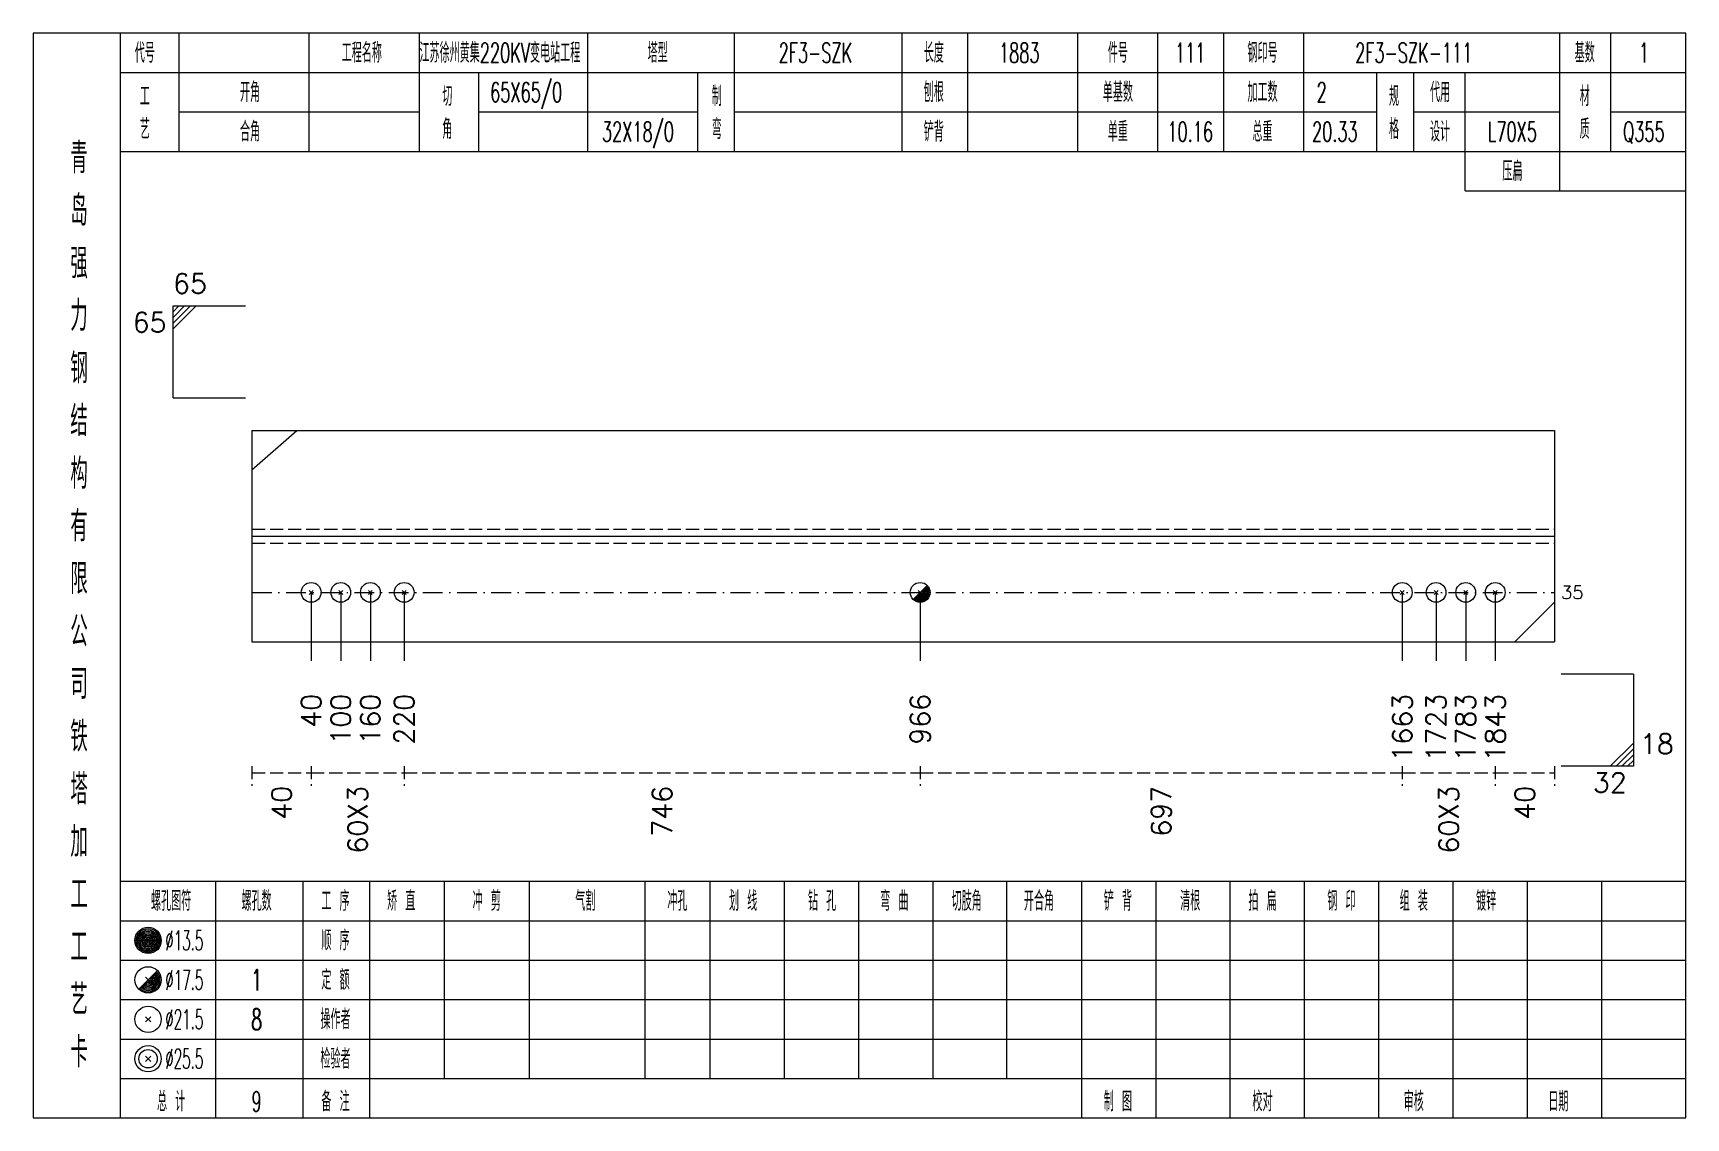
# Model space of a CAD drawing. Extents: x 0 to 4623, y -1159 to 4890.
# Drawn here: x 3114 to 3365.4, y 4725 to 4890 of the extents above; entities that cross this region are included whole.
import ezdxf
from ezdxf.enums import TextEntityAlignment as Align

# ---------------------------------------------------------------- set-up
doc = ezdxf.new("R2010")
doc.units = 0
doc.header["$MEASUREMENT"] = 0
doc.linetypes.add('一点画线', pattern=[5.2, 3, -1, 0.2, -1])
doc.linetypes.add('虚线', pattern=[2.75, 2, -0.75])
doc.layers.get('0').update_dxf_attribs({"linetype": 'CONTINUOUS', "lineweight": 25})
for name, color, linetype, lineweight in [('1', 7, 'CONTINUOUS', 25), ('4', 7, 'CONTINUOUS', 25), ('5', 7, 'CONTINUOUS', 25)]:
    doc.layers.add(name, color=color, linetype=linetype, lineweight=lineweight)
doc.styles.get("Standard").update_dxf_attribs({"font": 'simplex.shx', "width": 0.7, "height": 3, "bigfont": 'gbhzfs.shx'})

msp = doc.modelspace()

# ---------------------------------------------------------------- texts
at = {"color": 7, "linetype": 'Continuous', "lineweight": 13}
for s, p in [('65', (3135.3, 4849.5)), ('18', (3358.4, 4779.5))]:
    msp.add_text(s, height=3, dxfattribs=at).set_placement(p, align=Align.BOTTOM_LEFT)
for s, p in [('65', (3134.3, 4847.5)), ('32', (3356.4, 4777.5))]:
    msp.add_text(s, height=3, dxfattribs=at).set_placement(p, align=Align.TOP_RIGHT)
msp.add_text('35', height=2, dxfattribs=at).set_placement((3346.4, 4804.929), align=Align.MIDDLE_LEFT)
at = {"color": 8, "linetype": 'Continuous', "lineweight": 9}
for s, p in [('40', (3151.8, 4775.5)), ('60X3', (3163.372, 4775.5)), ('746', (3209.686, 4775.5)), ('697', (3285.591, 4775.5)), ('60X3', (3329.328, 4775.5)), ('40', (3340.9, 4775.5))]:
    msp.add_text(s, height=3, rotation=90, dxfattribs=at).set_placement(p, align=Align.MIDDLE_RIGHT)
at = {"layer": '1', "color": 7, "linetype": 'Continuous', "lineweight": 13}
for s, p in [('40', (3156.3, 4789.5)), ('100', (3160.8, 4789.5)), ('160', (3165.3, 4789.5)), ('220', (3170.445, 4789.5)), ('966', (3248.928, 4789.5)), ('1663', (3322.255, 4789.5)), ('1723', (3327.4, 4789.5)), ('1783', (3331.9, 4789.5)), ('1843', (3336.4, 4789.5))]:
    msp.add_text(s, height=3, rotation=90, dxfattribs=at).set_placement(p, align=Align.MIDDLE_RIGHT)
at = {"layer": '4', "color": 1, "linetype": 'Continuous', "lineweight": 13}
for s, height, width, p in [('代号', 3, 0.6, (3131, 4887)), ('工程名称', 3, 0.6, (3164, 4887)), ('江苏徐州黄集220KV变电站工程', 3, 0.6, (3185, 4887)), ('塔型', 3, 0.6, (3209, 4887)), ('2F3-SZK', 3, 0.6, (3233, 4887)), ('长度', 3, 0.6, (3251, 4887)), ('1883', 3, 0.6, (3264, 4887)), ('件号', 3, 0.6, (3279, 4887)), ('111', 3, 0.6, (3290, 4887)), ('钢印号', 3, 0.6, (3301, 4887)), ('2F3-SZK-111', 3, 0.6, (3324, 4887)), ('基数', 3, 0.6, (3350, 4887)), ('1', 3, 0.6, (3359, 4887)), ('开角', 3, 0.6, (3147, 4881)), ('65X65/0', 3, 0.6, (3189, 4881)), ('制', 3, 0.6, (3218, 4880.4)), ('刨根', 3, 0.6, (3251, 4881)), ('单基数', 3, 0.6, (3279, 4881)), ('加工数', 3, 0.6, (3301, 4881)), ('2', 3, 0.6, (3310, 4881)), ('代用', 3, 0.6, (3328, 4881)), ('材', 3, 0.6, (3350, 4880.4)), ('工', 3, 0.6, (3131, 4880.4)), ('切', 3, 0.6, (3177, 4880.4)), ('规', 3, 0.6, (3321, 4880.4)), ('艺', 3, 0.6, (3131, 4875.4)), ('角', 3, 0.6, (3177, 4875.4)), ('弯', 3, 0.6, (3218, 4875.4)), ('格', 3, 0.6, (3321, 4875.4)), ('质', 3, 0.6, (3350, 4875.4)), ('合角', 3, 0.6, (3147, 4875)), ('32X18/0', 3, 0.6, (3206, 4875)), ('铲背', 3, 0.6, (3251, 4875)), ('单重', 3, 0.6, (3279, 4875)), ('10.16', 3, 0.6, (3290, 4875)), ('总重', 3, 0.6, (3301, 4875)), ('20.33', 3, 0.6, (3312, 4875)), ('设计', 3, 0.6, (3328, 4875)), ('L70X5', 3, 0.6, (3339, 4875)), ('Q355', 3, 0.6, (3359, 4875)), ('青', 4.6, 0.8, (3121, 4871)), ('压扁', 3, 0.6, (3339, 4869)), ('岛', 4.6, 0.8, (3121, 4863)), ('强', 4.6, 0.8, (3121, 4855)), ('力', 4.6, 0.8, (3121, 4847)), ('钢', 4.6, 0.8, (3121, 4839)), ('结', 4.6, 0.8, (3121, 4831)), ('构', 4.6, 0.8, (3121, 4823)), ('有', 4.6, 0.8, (3121, 4815)), ('限', 4.6, 0.8, (3121, 4807)), ('公', 4.6, 0.8, (3121, 4799)), ('司', 4.6, 0.8, (3121, 4791)), ('铁', 4.6, 0.8, (3121, 4783)), ('塔', 4.6, 0.8, (3121, 4775)), ('加', 4.6, 0.8, (3121, 4767)), ('工', 4.6, 0.8, (3121, 4759)), ('螺孔图符', 3, 0.6, (3135, 4758)), ('螺孔数', 3, 0.6, (3148, 4758)), ('工 序', 3, 0.6, (3160, 4758)), ('矫 直', 3, 0.6, (3170, 4758)), ('冲 剪', 3, 0.6, (3183, 4758)), ('气割', 3, 0.6, (3198, 4758)), ('冲孔', 3, 0.6, (3212, 4758)), ('划 线', 3, 0.6, (3222, 4758)), ('钻 孔', 3, 0.6, (3234, 4758)), ('弯 曲', 3, 0.6, (3245, 4758)), ('切肢角', 3, 0.6, (3256, 4758)), ('开合角', 3, 0.6, (3267, 4758)), ('铲 背', 3, 0.6, (3279, 4758)), ('清根', 3, 0.6, (3290, 4758)), ('拍 扁', 3, 0.6, (3301, 4758)), ('钢 印', 3, 0.6, (3313, 4758)), ('组 装', 3, 0.6, (3324, 4758)), ('镀锌', 3, 0.6, (3335, 4758)), ('工', 4.6, 0.8, (3121, 4751)), ('%%C13.5', 3, 0.5, (3137, 4752)), ('顺 序', 3, 0.6, (3160, 4752)), ('%%C17.5', 3, 0.5, (3137, 4746)), ('1', 3.2, 0.6, (3148, 4746)), ('定 额', 3, 0.6, (3160, 4746)), ('艺', 4.6, 0.8, (3121, 4743)), ('%%C21.5', 3, 0.5, (3137, 4740)), ('8', 3.2, 0.6, (3148, 4740)), ('操作者', 3, 0.6, (3160, 4740)), ('卡', 4.6, 0.8, (3121, 4735)), ('%%C25.5', 3, 0.5, (3137, 4734)), ('检验者', 3, 0.6, (3160, 4734)), ('总 计', 3, 0.6, (3135, 4727.5)), ('9', 3, 0.6, (3148, 4727.5)), ('备 注', 3, 0.6, (3160, 4727.5)), ('制 图', 3, 0.6, (3279, 4727.5)), ('校对', 3, 0.6, (3301, 4727.5)), ('审核', 3, 0.6, (3324, 4727.5)), ('日期', 3, 0.6, (3346, 4727.5))]:
    msp.add_text(s, height=height, dxfattribs=dict(at, width=width)).set_placement(p, align=Align.MIDDLE_CENTER)

# ---------------------------------------------------------------- blocks, each defined once
blk = doc.blocks.new('孔21.5')
at = {"layer": '5', "color": 7, "linetype": 'Continuous', "lineweight": 13}
for p, q in [((-0.2, -0.2), (0.2, 0.2)), ((-0.2, 0.2), (0.2, -0.2))]:
    blk.add_line(p, q, dxfattribs=at)
blk.add_circle((0, 0), 1, dxfattribs=at)
blk = doc.blocks.new('孔17.5')
at = {"layer": '5', "color": 7, "linetype": 'Continuous', "lineweight": 13}
for p, q in [((-0.707, -0.707), (0.707, 0.707)), ((-0.2, 0.2), (0.2, -0.2))]:
    blk.add_line(p, q, dxfattribs=at)
blk.add_circle((0, 0), 1, dxfattribs=at)
for radius in [0.9, 0.8, 0.7, 0.6, 0.5, 0.4, 0.3, 0.2, 0.1]:
    blk.add_arc((0, 0), radius, 225, 45, dxfattribs=at)

# ---------------------------------------------------------------- linework, layer by layer
at = {"color": 7, "linetype": 'Continuous', "lineweight": 13}
for p, q in [((3135.3, 4848.5), (3146.3, 4848.5)), ((3135.3, 4834.5), (3135.3, 4848.5)), ((3136.175, 4848.5), (3135.3, 4847.625)), ((3137.05, 4848.5), (3135.3, 4846.75)), ((3137.925, 4848.5), (3135.3, 4845.875)), ((3138.8, 4848.5), (3135.3, 4845)), ((3135.3, 4834.5), (3146.3, 4834.5)), ((3147.3, 4823.571), (3154.138, 4829.571)), ((3156.3, 4804.929), (3156.3, 4794.5)), ((3160.8, 4804.929), (3160.8, 4794.5)), ((3165.3, 4804.929), (3165.3, 4794.5)), ((3170.445, 4804.929), (3170.445, 4794.5)), ((3248.928, 4804.929), (3248.928, 4794.5)), ((3322.255, 4804.929), (3322.255, 4794.5)), ((3327.4, 4804.929), (3327.4, 4794.5)), ((3331.9, 4804.929), (3331.9, 4794.5)), ((3336.4, 4804.929), (3336.4, 4794.5)), ((3345.4, 4803.429), (3339.4, 4797.429)), ((3357.4, 4792.5), (3346.4, 4792.5)), ((3357.4, 4792.5), (3357.4, 4778.5)), ((3353.9, 4778.5), (3357.4, 4782)), ((3354.775, 4778.5), (3357.4, 4781.125)), ((3355.65, 4778.5), (3357.4, 4780.25)), ((3356.525, 4778.5), (3357.4, 4779.375)), ((3357.4, 4778.5), (3346.4, 4778.5))]:
    msp.add_line(p, q, dxfattribs=at)
at = {"color": 7, "linetype": 'Continuous', "lineweight": 18}
for p, q in [((3147.3, 4829.571), (3147.3, 4797.429)), ((3147.3, 4829.571), (3345.4, 4829.571)), ((3345.4, 4829.571), (3345.4, 4797.429)), ((3147.3, 4813.5), (3345.4, 4813.5))]:
    msp.add_line(p, q, dxfattribs=at)
at = {"color": 1, "linetype": '虚线', "lineweight": 18}
for p, q in [((3147.3, 4814.571), (3345.4, 4814.571)), ((3147.3, 4812.429), (3345.4, 4812.429))]:
    msp.add_line(p, q, dxfattribs=at)
at = {"color": 3, "linetype": '一点画线', "lineweight": 13}
msp.add_line((3147.3, 4804.929), (3345.4, 4804.929), dxfattribs=at)
at = {"color": 8, "linetype": '虚线', "lineweight": 9}
for p, q in [((3147.3, 4778.5), (3147.3, 4775.5)), ((3147.3, 4777.5), (3156.3, 4777.5)), ((3156.3, 4778.5), (3156.3, 4775.5)), ((3156.3, 4778.5), (3156.3, 4775.5)), ((3156.3, 4777.5), (3170.445, 4777.5)), ((3170.445, 4778.5), (3170.445, 4775.5)), ((3170.445, 4778.5), (3170.445, 4775.5)), ((3170.445, 4777.5), (3248.928, 4777.5)), ((3248.928, 4778.5), (3248.928, 4775.5)), ((3248.928, 4778.5), (3248.928, 4775.5)), ((3248.928, 4777.5), (3322.255, 4777.5)), ((3322.255, 4778.5), (3322.255, 4775.5)), ((3322.255, 4778.5), (3322.255, 4775.5)), ((3322.255, 4777.5), (3336.4, 4777.5)), ((3336.4, 4778.5), (3336.4, 4775.5)), ((3336.4, 4778.5), (3336.4, 4775.5)), ((3336.4, 4777.5), (3345.4, 4777.5)), ((3345.4, 4778.5), (3345.4, 4775.5))]:
    msp.add_line(p, q, dxfattribs=at)
at = {"layer": '1', "color": 7, "linetype": 'Continuous', "lineweight": 18}
msp.add_line((3147.3, 4797.429), (3345.4, 4797.429), dxfattribs=at)
at = {"layer": '4', "color": 1, "linetype": 'Continuous', "lineweight": 18}
for p, q in [((3127.3, 4725), (3127.3, 4890)), ((3136.2, 4872), (3136.2, 4890)), ((3156, 4872), (3156, 4890)), ((3172.8, 4872), (3172.8, 4890)), ((3198.4, 4872), (3198.4, 4890)), ((3220.7, 4872), (3220.7, 4890)), ((3246.2, 4872), (3246.2, 4890)), ((3256.2, 4872), (3256.2, 4890)), ((3272.9, 4872), (3272.9, 4890)), ((3285.1, 4872), (3285.1, 4890)), ((3295.1, 4872), (3295.1, 4890)), ((3307.3, 4872), (3307.3, 4890)), ((3346.2, 4866), (3346.2, 4890)), ((3354, 4872), (3354, 4890)), ((3127.3, 4884), (3365.4, 4884)), ((3181.8, 4872), (3181.8, 4884)), ((3215.1, 4872), (3215.1, 4884)), ((3318.4, 4872), (3318.4, 4884)), ((3324, 4872), (3324, 4884)), ((3331.8, 4866), (3331.8, 4884)), ((3136.2, 4878), (3172.8, 4878)), ((3181.8, 4878), (3215.1, 4878)), ((3220.7, 4878), (3318.4, 4878)), ((3324, 4878), (3346.2, 4878)), ((3354, 4878), (3365.4, 4878)), ((3127.3, 4872), (3365.4, 4872)), ((3331.8, 4866), (3365.4, 4866)), ((3127.3, 4761), (3365.4, 4761)), ((3141.8, 4725), (3141.8, 4761)), ((3155.1, 4725), (3155.1, 4761)), ((3165.2, 4725), (3165.2, 4761)), ((3176.6, 4731), (3176.6, 4761)), ((3189.5, 4731), (3189.5, 4761)), ((3207.1, 4731), (3207.1, 4761)), ((3217, 4731), (3217, 4761)), ((3228.3, 4731), (3228.3, 4761)), ((3239.6, 4731), (3239.6, 4761)), ((3250.9, 4731), (3250.9, 4761)), ((3262.1, 4731), (3262.1, 4761)), ((3273.5, 4731), (3273.5, 4761)), ((3284.8, 4731), (3284.8, 4761)), ((3296.1, 4731), (3296.1, 4761)), ((3307.4, 4731), (3307.4, 4761)), ((3318.7, 4731), (3318.7, 4761)), ((3330, 4731), (3330, 4761)), ((3341.3, 4731), (3341.3, 4761)), ((3352.6, 4731), (3352.6, 4761)), ((3127.3, 4755), (3365.4, 4755)), ((3127.3, 4749), (3365.4, 4749)), ((3127.3, 4743), (3365.4, 4743)), ((3127.3, 4737), (3365.4, 4737)), ((3127.3, 4731), (3365.4, 4731)), ((3273.5, 4725), (3273.5, 4731)), ((3284.8, 4725), (3284.8, 4731)), ((3296.1, 4725), (3296.1, 4731)), ((3307.4, 4725), (3307.4, 4731)), ((3318.7, 4725), (3318.7, 4731)), ((3330, 4725), (3330, 4731)), ((3341.3, 4725), (3341.3, 4731)), ((3352.6, 4725), (3352.6, 4731))]:
    msp.add_line(p, q, dxfattribs=at)
at = {"layer": '4', "color": 7, "linetype": 'Continuous', "lineweight": 13}
for p, q in [((3131.3, 4751.8), (3131.7, 4752.2)), ((3131.7, 4751.8), (3131.3, 4752.2)), ((3130.086, 4744.586), (3132.914, 4747.414)), ((3131.1, 4746.4), (3131.9, 4745.6)), ((3131.1, 4739.6), (3131.9, 4740.4)), ((3131.1, 4740.4), (3131.9, 4739.6)), ((3131.1, 4733.6), (3131.9, 4734.4)), ((3131.1, 4734.4), (3131.9, 4733.6))]:
    msp.add_line(p, q, dxfattribs=at)
at = {"layer": '4', "color": 1, "linetype": 'Continuous', "lineweight": 18}
msp.add_lwpolyline([(3114, 4890), (3114, 4725), (3365.4, 4725), (3365.4, 4890)], close=True, dxfattribs=at)
at = {"layer": '4', "color": 7, "linetype": 'Continuous', "lineweight": 13}
for centre, radius in [((3131.5, 4752), 2), ((3131.5, 4752), 1.8), ((3131.5, 4752), 1.6), ((3131.5, 4752), 1.4), ((3131.5, 4752), 1.2), ((3131.5, 4752), 1), ((3131.5, 4752), 0.8), ((3131.5, 4752), 0.6), ((3131.5, 4752), 0.4), ((3131.5, 4752), 0.2), ((3131.5, 4746), 2), ((3131.5, 4740), 2), ((3131.5, 4734), 2), ((3131.5, 4734), 1.4)]:
    msp.add_circle(centre, radius, dxfattribs=at)
for radius in [1.8, 1.6, 1.4, 1.2, 1, 0.8, 0.6, 0.4, 0.2]:
    msp.add_arc((3131.5, 4746), radius, 225, 45, dxfattribs=at)

# ---------------------------------------------------------------- block references
at = {"layer": '1', "color": 7, "linetype": 'Continuous', "lineweight": 13, "xscale": 1.5, "yscale": 1.5, "zscale": 1.5}
for name, p in [('孔21.5', (3156.3, 4804.929)), ('孔21.5', (3160.8, 4804.929)), ('孔21.5', (3165.3, 4804.929)), ('孔21.5', (3170.445, 4804.929)), ('孔17.5', (3248.928, 4804.929)), ('孔21.5', (3322.255, 4804.929)), ('孔21.5', (3327.4, 4804.929)), ('孔21.5', (3331.9, 4804.929)), ('孔21.5', (3336.4, 4804.929))]:
    msp.add_blockref(name, p, dxfattribs=at)

msp.set_redraw_order([(e.dxf.handle, doc.entitydb.next_handle()) for e in msp.query("TEXT MTEXT ATTDEF DIMENSION ARC_DIMENSION")])  # texts and dimensions are drawn at this point

doc.saveas('drawing.dxf')
